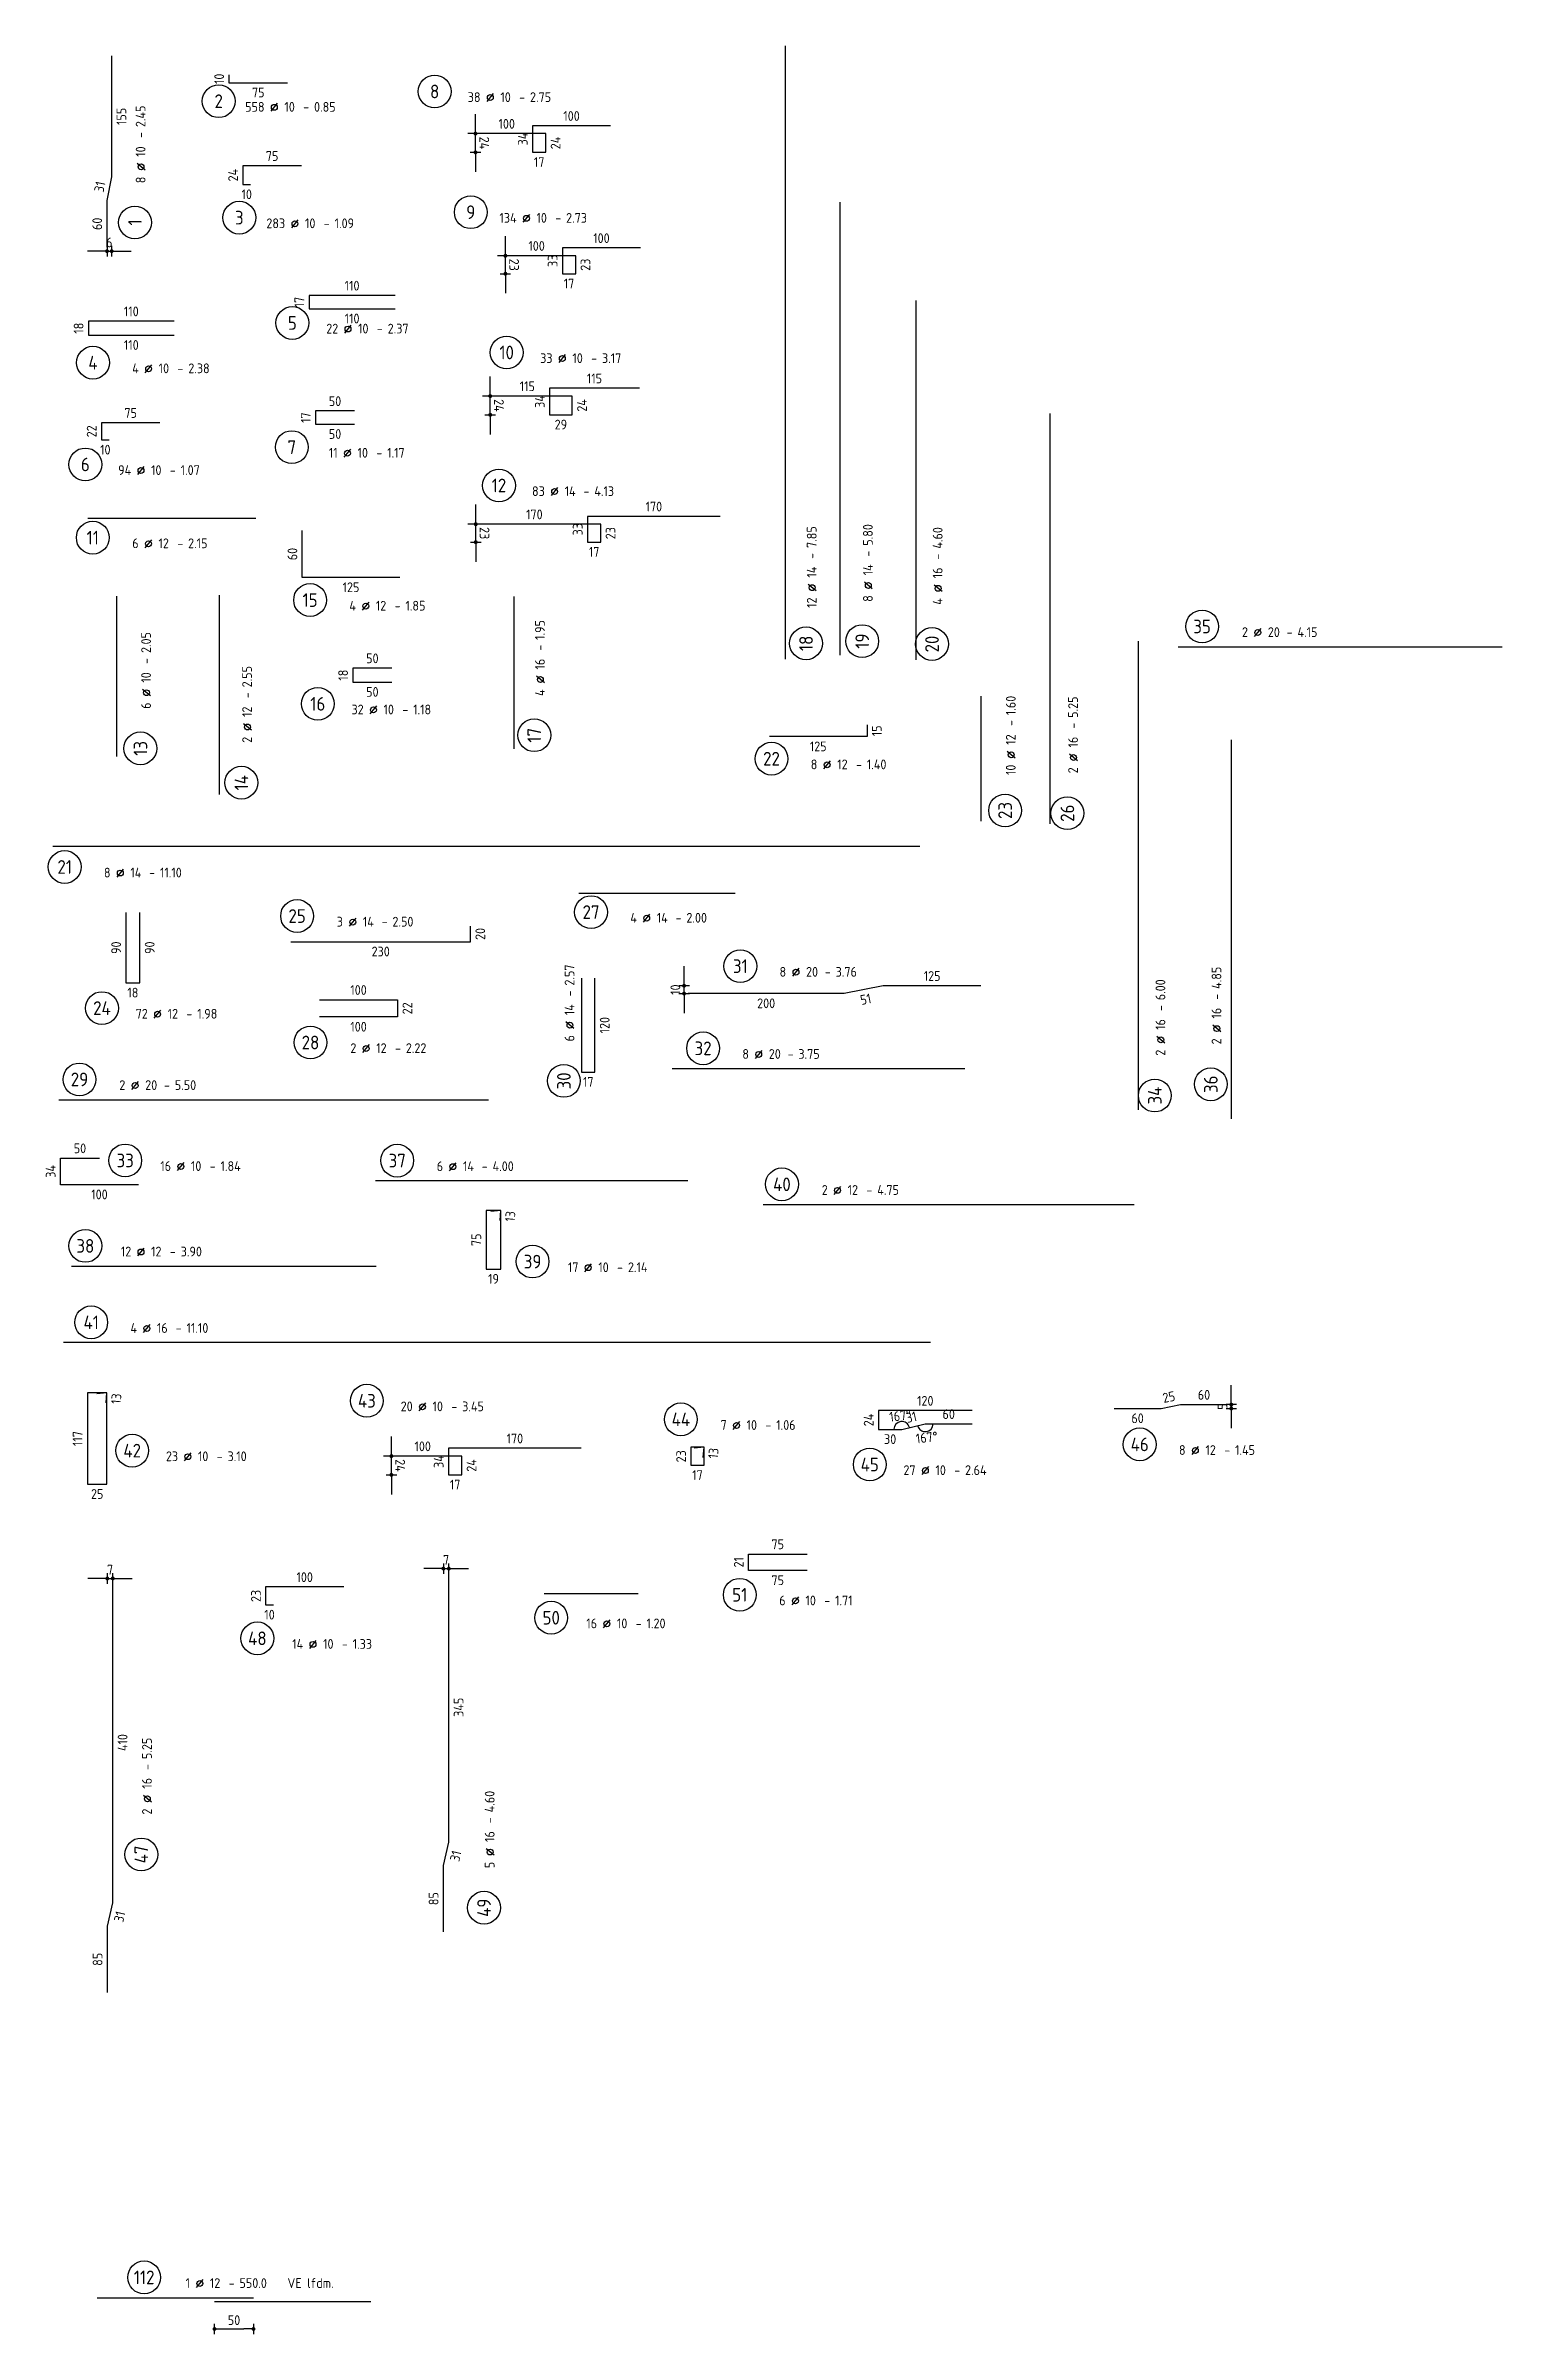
# Model space of a CAD drawing. Extents: x -19 to 96, y 0 to 49.
# Drawn here: x 77.69 to 96.34, y 12.33 to 41.62 of the extents above; entities that cross this region are included whole.
import ezdxf
from ezdxf.enums import TextEntityAlignment as Align

# ---------------------------------------------------------------- set-up
doc = ezdxf.new("R2010")
doc.units = 0
doc.header["$LTSCALE"] = 0.5
doc.linetypes.add('AUSGEZOGEN', pattern=[1000.01, 1000, 0.01])
doc.linetypes.add('HIDDEN', pattern=[0.375, 0.25, -0.125])
for name, color, linetype in [('MASSE', 7, 'Continuous'), ('RND', 7, 'Continuous'), ('RND_BILD', 7, 'Continuous'), ('VERDECKT', 7, 'Continuous')]:
    doc.layers.add(name, color=color, linetype=linetype)
doc.layers.add('NOPLOT', color=7, linetype='Continuous', plot=False)
doc.styles.add('txt', font='isocp.shx')
doc.dimstyles.new('DOT_I', dxfattribs={"dimscale": 0.5, "dimtxt": 0.25, "dimasz": 0.25, "dimexe": 0.1, "dimexo": 0.3, "dimgap": 0.1, "dimtad": 1, "dimdec": 3, "dimzin": 3, "dimtxsty": 'txt', "dimblk": 'DOT', "dimblk1": 'DOT', "dimblk2": 'DOT', "dimsah": 1, "dimcen": 0.1, "dimse1": 1, "dimse2": 1, "dimazin": 0, "dimtfac": 1, "dimtdec": 4, "dimtix": 1, "dimtmove": 2, "dimatfit": 3, "dimfxl": 0, "dimtvp": 1, "dimtolj": 1, "dimtzin": 0, "dimarcsym": 0})

msp = doc.modelspace()

# ---------------------------------------------------------------- texts
at = {"layer": 'NOPLOT', "color": 7, "linetype": 'AUSGEZOGEN', "style": 'txt'}
for s, rotation, p in [('155', 90, (78.6626, 40.7148)), ('31', 78.69007, (78.3851, 39.8143)), ('60', 90, (78.3526, 39.3398))]:
    msp.add_text(s, height=0.125, rotation=rotation, dxfattribs=at).set_placement(p, align=Align.MIDDLE)
at = {"layer": 'NOPLOT', "color": 7, "linetype": 'Continuous', "style": 'txt'}
for s, p in [('34', (84.0187, 37.0654)), ('24', (84.5587, 37.0154))]:
    msp.add_text(s, height=0.125, rotation=90, dxfattribs=at).set_placement(p, align=Align.MIDDLE)
at = {"layer": 'RND', "color": 7, "linetype": 'AUSGEZOGEN', "style": 'txt'}
for s, rotation, p in [('10', 90, (79.9142, 41.1961)), ('100', 360, (84.4253, 40.7201)), ('100', 0.00001, (83.5953, 40.6201)), ('34', 90, (83.8003, 40.4251)), ('24', 90, (84.2203, 40.3751)), ('24', 90, (80.0918, 39.963)), ('100', 0.00001, (83.9779, 39.0561)), ('100', 360, (84.8079, 39.1561)), ('33', 90, (84.1829, 38.8661)), ('23', 90, (84.6029, 38.8161)), ('17', 90, (80.9406, 38.3379)), ('18', 90, (78.1145, 38.0039)), ('115', 0.00001, (83.8587, 37.2604)), ('115', 360, (84.7187, 37.3604)), ('17', 90, (81.022, 36.8595)), ('34', 90, (84.0187, 37.0654)), ('24', 90, (84.5587, 37.0154)), ('22', 90, (78.2814, 36.6839)), ('170', 360, (85.4789, 35.7204)), ('170', 0.00001, (83.9489, 35.6204)), ('33', 90, (84.5039, 35.4304)), ('23', 90, (84.9239, 35.3804)), ('60', 90, (80.8515, 35.113)), ('18', 90, (81.5002, 33.5629)), ('15', 90, (88.3328, 32.8504)), ('125', 360, (87.5828, 32.6504)), ('20', 90, (83.2569, 30.2506)), ('90', 90, (78.5945, 30.0738)), ('90', 90, (79.0245, 30.0738)), ('22', 90, (82.3235, 29.2974)), ('120', 90, (84.8493, 29.0824)), ('34', 90, (77.7567, 27.2105)), ('13', 84.99986, (78.5961, 24.3005)), ('25', 11.30993, (92.0718, 24.3229)), ('24', 90, (88.2285, 24.0288)), ('31', 13.13402, (88.7751, 24.0656)), ('117', 90, (78.1023, 23.7912)), ('100', 0.00001, (82.5194, 23.6913)), ('170', 360, (83.6994, 23.7913)), ('34', 90, (82.7244, 23.4963)), ('24', 90, (83.1444, 23.4463)), ('23', 90, (85.8274, 23.5636)), ('13', 84.99986, (86.2412, 23.603)), ('21', 90, (86.5651, 22.2073)), ('23', 90, (80.384, 21.7764)), ('345', 90, (82.9789, 20.3509)), ('410', 90, (78.6774, 19.8995)), ('31', 76.86598, (82.9407, 18.4475)), ('85', 90, (82.6589, 17.9009)), ('31', 76.86598, (78.6391, 17.6711)), ('85', 90, (78.3574, 17.1245))]:
    msp.add_text(s, height=0.125, rotation=rotation, dxfattribs=at).set_placement(p, align=Align.MIDDLE)
for s, p in [('75', (80.4142, 41.0211)), ('75', (80.5918, 40.208)), ('17', (84.0103, 40.1301)), ('10', (80.2668, 39.718)), ('110', (81.6156, 38.5479)), ('17', (84.3929, 38.5761)), ('110', (78.7895, 38.2189)), ('110', (81.6156, 38.1279)), ('110', (78.7895, 37.7889)), ('75', (78.7814, 36.9189)), ('50', (81.397, 37.0695)), ('50', (81.397, 36.6495)), ('29', (84.2887, 36.7704)), ('10', (78.4564, 36.4489)), ('17', (84.7139, 35.1404)), ('125', (81.6015, 34.688)), ('50', (81.8752, 33.7779)), ('50', (81.8752, 33.3479)), ('230', (81.9819, 30.0256)), ('100', (81.6985, 29.5324)), ('18', (78.8095, 29.4988)), ('100', (81.6985, 29.0624)), ('17', (84.6393, 28.3574)), ('50', (78.1317, 27.5055)), ('100', (78.3817, 26.9155)), ('120', (88.9535, 24.2738)), ('60', (92.5214, 24.3503)), ('60', (89.2535, 24.1038)), ('60', (91.6714, 24.0503)), ('30', (88.5035, 23.7838)), ('25', (78.3523, 23.0812)), ('17', (82.9344, 23.2013)), ('17', (86.0374, 23.3236)), ('75', (87.0651, 22.4373)), ('100', (81.009, 22.0164)), ('75', (87.0651, 21.9773)), ('10', (80.559, 21.5364))]:
    msp.add_text(s, height=0.125, dxfattribs=at).set_placement(p, align=Align.MIDDLE)
at = {"layer": 'RND_BILD', "color": 7, "linetype": 'AUSGEZOGEN', "style": 'txt'}
for s, rotation, p in [('13', 84.99986, (83.6397, 26.6342)), ('75', 90, (83.2059, 26.3349))]:
    msp.add_text(s, height=0.125, rotation=rotation, dxfattribs=at).set_placement(p, align=Align.MIDDLE)
msp.add_text('19', height=0.125, dxfattribs=at).set_placement((83.4259, 25.8349), align=Align.MIDDLE)
at = {"layer": 'VERDECKT', "color": 7, "linetype": 'HIDDEN', "style": 'txt'}
for s, p in [('125', (89.0414, 29.712)), ('200', (86.9164, 29.362))]:
    msp.add_text(s, height=0.125, dxfattribs=at).set_placement(p, align=Align.MIDDLE)
msp.add_text('51', height=0.125, rotation=11.30993, dxfattribs=at).set_placement((88.1909, 29.4144), align=Align.MIDDLE)

# ---------------------------------------------------------------- blocks, each defined once
blk = doc.blocks.new('RND_AUSZ')
at = {"layer": 'RND', "color": 7, "linetype": 'Continuous'}
blk.add_line((1.341, 0.262), (1.509, 0.466), dxfattribs=at)
at = {"layer": 'RND', "color": 1, "linetype": 'Continuous'}
blk.add_circle((0, 0.52), 0.42, dxfattribs=at)
at = {"layer": 'RND', "color": 7, "linetype": 'Continuous'}
blk.add_circle((1.425, 0.364), 0.075, dxfattribs=at)
at = {"layer": 'RND', "color": 7, "linetype": 'Continuous', "style": 'txt'}
blk.add_text('-', height=0.25, dxfattribs=at).set_placement((2.163, 0.25))
at = {"layer": 'RND', "color": 1, "linetype": 'Continuous', "style": 'txt'}
blk.add_attdef('POS', text='', height=0.35, dxfattribs=at).set_placement((0, 0.52), align=Align.MIDDLE)
at = {"layer": 'RND', "color": 7, "linetype": 'Continuous', "style": 'txt'}
for tag, p in [('WIEOFT', (-0.536, 0.25)), ('STK', (1.174, 0.25))]:
    blk.add_attdef(tag, text='', height=0.25, dxfattribs=at).set_placement(p, align=Align.RIGHT)
for tag, p in [('DS', (1.683, 0.25)), ('LANG', (2.441, 0.25)), ('TEXT', (3.669, 0.25))]:
    blk.add_attdef(tag, p, '', height=0.25, dxfattribs=at)
blk = doc.blocks.new('DOT')
at = {"layer": 'MASSE', "color": 7, "linetype": 'Continuous'}
for p, q in [((0, 0), (-1, 0)), ((0, 0.54), (0, -0.54))]:
    blk.add_line(p, q, dxfattribs=at)
at = {"layer": 'MASSE', "color": 7, "linetype": 'Continuous', "const_width": 0.2}
blk.add_lwpolyline([(-0.1, 0, 1), (0.1, 0, 1)], format="xyb", close=True, dxfattribs=at)
blk = doc.blocks.new('*D78')
at = {"layer": 'Defpoints', "color": 0, "linetype": 'AUSGEZOGEN', "transparency": 16777216}
for p in [(79.854, 12.743), (80.354, 12.743), (80.354, 12.393)]:
    blk.add_point(p, dxfattribs=at)
at = {"layer": 'RND', "color": 0, "linetype": 'AUSGEZOGEN', "lineweight": -2, "transparency": 16777216}
blk.add_line((79.979, 12.393), (80.229, 12.393), dxfattribs=at)
at = {"layer": 'RND', "color": 0, "linetype": 'AUSGEZOGEN', "lineweight": -2, "transparency": 16777216, "xscale": 0.125, "yscale": 0.125, "zscale": 0.125, "rotation": 180}
blk.add_blockref('DOT', (79.854, 12.393), dxfattribs=at)
at = {"layer": 'RND', "color": 0, "linetype": 'AUSGEZOGEN', "lineweight": -2, "transparency": 16777216, "xscale": 0.125, "yscale": 0.125, "zscale": 0.125}
blk.add_blockref('DOT', (80.354, 12.393), dxfattribs=at)
at = {"layer": 'RND', "color": 0, "linetype": 'AUSGEZOGEN', "transparency": 16777216, "insert": (80.104, 12.506), "char_height": 0.125, "attachment_point": 5, "style": 'txt'}
blk.add_mtext('\\A1;50', dxfattribs=at)
blk = doc.blocks.new('*D90')
at = {"layer": 'Defpoints', "color": 0, "linetype": 'AUSGEZOGEN', "transparency": 16777216}
for p in [(83.195, 40.495), (83.195, 40.495), (83.095, 40.255)]:
    blk.add_point(p, dxfattribs=at)
at = {"layer": 'RND', "color": 0, "linetype": 'AUSGEZOGEN', "lineweight": -2, "transparency": 16777216}
for p, q in [((83.195, 40.62), (83.195, 40.745)), ((83.195, 40.255), (83.195, 40.495)), ((83.195, 40.13), (83.195, 40.005))]:
    blk.add_line(p, q, dxfattribs=at)
at = {"layer": 'RND', "color": 0, "linetype": 'AUSGEZOGEN', "lineweight": -2, "transparency": 16777216, "xscale": 0.125, "yscale": 0.125, "zscale": 0.125}
for p, rotation in [((83.195, 40.495), 270.0000055827327), ((83.195, 40.255), 90.00000558273267)]:
    blk.add_blockref('DOT', p, dxfattribs=dict(at, rotation=rotation))
at = {"layer": 'RND', "color": 0, "linetype": 'AUSGEZOGEN', "transparency": 16777216, "insert": (83.308, 40.375), "char_height": 0.125, "attachment_point": 5, "rotation": 270, "style": 'txt'}
blk.add_mtext('\\A1;24', dxfattribs=at)
blk = doc.blocks.new('*D91')
at = {"layer": 'Defpoints', "color": 0, "linetype": 'AUSGEZOGEN', "transparency": 16777216}
for p in [(83.478, 38.701), (83.578, 38.931), (83.578, 38.931)]:
    blk.add_point(p, dxfattribs=at)
at = {"layer": 'RND', "color": 0, "linetype": 'AUSGEZOGEN', "lineweight": -2, "transparency": 16777216}
for p, q in [((83.578, 39.056), (83.578, 39.181)), ((83.578, 38.701), (83.578, 38.931)), ((83.578, 38.576), (83.578, 38.451))]:
    blk.add_line(p, q, dxfattribs=at)
at = {"layer": 'RND', "color": 0, "linetype": 'AUSGEZOGEN', "lineweight": -2, "transparency": 16777216, "xscale": 0.125, "yscale": 0.125, "zscale": 0.125}
for p, rotation in [((83.578, 38.931), 270.0000055827327), ((83.578, 38.701), 90.00000558273267)]:
    blk.add_blockref('DOT', p, dxfattribs=dict(at, rotation=rotation))
at = {"layer": 'RND', "color": 0, "linetype": 'AUSGEZOGEN', "transparency": 16777216, "insert": (83.69, 38.816), "char_height": 0.125, "attachment_point": 5, "rotation": 270, "style": 'txt'}
blk.add_mtext('\\A1;23', dxfattribs=at)
blk = doc.blocks.new('*D92')
at = {"layer": 'Defpoints', "color": 0, "linetype": 'AUSGEZOGEN', "transparency": 16777216}
for p in [(83.199, 35.495), (83.199, 35.495), (83.099, 35.265)]:
    blk.add_point(p, dxfattribs=at)
at = {"layer": 'RND', "color": 0, "linetype": 'AUSGEZOGEN', "lineweight": -2, "transparency": 16777216}
for p, q in [((83.199, 35.62), (83.199, 35.745)), ((83.199, 35.265), (83.199, 35.495)), ((83.199, 35.14), (83.199, 35.015))]:
    blk.add_line(p, q, dxfattribs=at)
at = {"layer": 'RND', "color": 0, "linetype": 'AUSGEZOGEN', "lineweight": -2, "transparency": 16777216, "xscale": 0.125, "yscale": 0.125, "zscale": 0.125}
for p, rotation in [((83.199, 35.495), 270.0000055827327), ((83.199, 35.265), 90.00000558273265)]:
    blk.add_blockref('DOT', p, dxfattribs=dict(at, rotation=rotation))
at = {"layer": 'RND', "color": 0, "linetype": 'AUSGEZOGEN', "transparency": 16777216, "insert": (83.311, 35.38), "char_height": 0.125, "attachment_point": 5, "rotation": 270, "style": 'txt'}
blk.add_mtext('\\A1;23', dxfattribs=at)
blk = doc.blocks.new('*D93')
at = {"layer": 'Defpoints', "color": 0, "linetype": 'HIDDEN', "transparency": 16777216}
for p in [(85.866, 29.587), (85.866, 29.587), (85.866, 29.487)]:
    blk.add_point(p, dxfattribs=at)
at = {"layer": 'VERDECKT', "color": 0, "linetype": 'HIDDEN', "lineweight": -2, "transparency": 16777216}
for p, q in [((85.866, 29.712), (85.866, 29.837)), ((85.866, 29.487), (85.866, 29.587)), ((85.866, 29.362), (85.866, 29.237))]:
    blk.add_line(p, q, dxfattribs=at)
at = {"layer": 'VERDECKT', "color": 0, "linetype": 'HIDDEN', "lineweight": -2, "transparency": 16777216, "xscale": 0.125, "yscale": 0.125, "zscale": 0.125}
for p, rotation in [((85.866, 29.587), 270), ((85.866, 29.487), 90)]:
    blk.add_blockref('DOT', p, dxfattribs=dict(at, rotation=rotation))
at = {"layer": 'VERDECKT', "color": 0, "linetype": 'HIDDEN', "transparency": 16777216, "insert": (85.754, 29.537), "char_height": 0.125, "attachment_point": 5, "rotation": 90, "style": 'txt'}
blk.add_mtext('\\A1;10', dxfattribs=at)
blk = doc.blocks.new('*D182')
at = {"layer": 'Defpoints', "color": 0, "linetype": 'AUSGEZOGEN', "transparency": 16777216}
for p in [(82.119, 23.566), (82.119, 23.566), (82.019, 23.326)]:
    blk.add_point(p, dxfattribs=at)
at = {"layer": 'RND', "color": 0, "linetype": 'AUSGEZOGEN', "lineweight": -2, "transparency": 16777216}
for p, q in [((82.119, 23.691), (82.119, 23.816)), ((82.119, 23.326), (82.119, 23.566)), ((82.119, 23.201), (82.119, 23.076))]:
    blk.add_line(p, q, dxfattribs=at)
at = {"layer": 'RND', "color": 0, "linetype": 'AUSGEZOGEN', "lineweight": -2, "transparency": 16777216, "xscale": 0.125, "yscale": 0.125, "zscale": 0.125}
for p, rotation in [((82.119, 23.566), 270.0000055827327), ((82.119, 23.326), 90.00000558273267)]:
    blk.add_blockref('DOT', p, dxfattribs=dict(at, rotation=rotation))
at = {"layer": 'RND', "color": 0, "linetype": 'AUSGEZOGEN', "transparency": 16777216, "insert": (82.232, 23.446), "char_height": 0.125, "attachment_point": 5, "rotation": 270, "style": 'txt'}
blk.add_mtext('\\A1;24', dxfattribs=at)
blk = doc.blocks.new('*D191')
at = {"layer": 'Defpoints', "color": 0, "linetype": 'AUSGEZOGEN', "transparency": 16777216}
for p in [(83.384, 37.135), (83.384, 37.135), (83.284, 36.895)]:
    blk.add_point(p, dxfattribs=at)
at = {"layer": 'RND', "color": 0, "linetype": 'AUSGEZOGEN', "lineweight": -2, "transparency": 16777216}
for p, q in [((83.384, 37.26), (83.384, 37.385)), ((83.384, 36.895), (83.384, 37.135)), ((83.384, 36.77), (83.384, 36.645))]:
    blk.add_line(p, q, dxfattribs=at)
at = {"layer": 'RND', "color": 0, "linetype": 'AUSGEZOGEN', "lineweight": -2, "transparency": 16777216, "xscale": 0.125, "yscale": 0.125, "zscale": 0.125}
for p, rotation in [((83.384, 37.135), 270.0000055827326), ((83.384, 36.895), 90.0000055827326)]:
    blk.add_blockref('DOT', p, dxfattribs=dict(at, rotation=rotation))
at = {"layer": 'RND', "color": 0, "linetype": 'AUSGEZOGEN', "transparency": 16777216, "insert": (83.496, 37.015), "char_height": 0.125, "attachment_point": 5, "rotation": 270, "style": 'txt'}
blk.add_mtext('\\A1;24', dxfattribs=at)
blk = doc.blocks.new('*D195')
at = {"layer": 'Defpoints', "color": 0, "linetype": 'AUSGEZOGEN', "transparency": 16777216}
for p in [(88.503, 23.909), (88.653, 23.909), (88.69, 24.002), (88.803, 23.944)]:
    blk.add_point(p, dxfattribs=at)
at = {"layer": 'RND', "color": 0, "linetype": 'AUSGEZOGEN', "lineweight": -2, "transparency": 16777216}
blk.add_arc((88.653, 23.909), 0.1, 13.134, 180, dxfattribs=at)
at = {"layer": 'RND', "color": 0, "linetype": 'AUSGEZOGEN', "transparency": 16777216, "insert": (88.633, 24.083), "char_height": 0.125, "attachment_point": 5, "rotation": 6.567, "style": 'txt'}
blk.add_mtext('\\A1;167°', dxfattribs=at)
blk = doc.blocks.new('*D196')
at = {"layer": 'Defpoints', "color": 0, "linetype": 'AUSGEZOGEN', "transparency": 16777216}
for p in [(88.803, 23.944), (88.917, 23.886), (88.953, 23.979), (89.253, 23.979)]:
    blk.add_point(p, dxfattribs=at)
at = {"layer": 'RND', "color": 0, "linetype": 'AUSGEZOGEN', "lineweight": -2, "transparency": 16777216}
blk.add_arc((88.953, 23.979), 0.1, 193.134, 0, dxfattribs=at)
at = {"layer": 'RND', "color": 0, "linetype": 'AUSGEZOGEN', "transparency": 16777216, "insert": (88.973, 23.805), "char_height": 0.125, "attachment_point": 5, "rotation": 6.567, "style": 'txt'}
blk.add_mtext('\\A1;167°', dxfattribs=at)
blk = doc.blocks.new('*D207')
at = {"layer": 'Defpoints', "color": 0, "linetype": 'AUSGEZOGEN', "transparency": 16777216}
for p in [(92.871, 24.225), (92.871, 24.225), (92.871, 24.175)]:
    blk.add_point(p, dxfattribs=at)
at = {"layer": 'RND', "color": 0, "linetype": 'AUSGEZOGEN', "lineweight": -2, "transparency": 16777216}
for p, q in [((92.871, 24.35), (92.871, 24.475)), ((92.871, 24.175), (92.871, 24.225)), ((92.871, 24.05), (92.871, 23.925))]:
    blk.add_line(p, q, dxfattribs=at)
at = {"layer": 'RND', "color": 0, "linetype": 'AUSGEZOGEN', "lineweight": -2, "transparency": 16777216, "xscale": 0.125, "yscale": 0.125, "zscale": 0.125}
for p, rotation in [((92.871, 24.225), 270), ((92.871, 24.175), 90)]:
    blk.add_blockref('DOT', p, dxfattribs=dict(at, rotation=rotation))
at = {"layer": 'RND', "color": 0, "linetype": 'AUSGEZOGEN', "transparency": 16777216, "insert": (92.759, 24.2), "char_height": 0.125, "attachment_point": 5, "rotation": 90, "style": 'txt'}
blk.add_mtext('\\A1;5', dxfattribs=at)
blk = doc.blocks.new('*D216')
at = {"layer": 'Defpoints', "color": 0, "linetype": 'AUSGEZOGEN', "transparency": 16777216}
for p in [(78.482, 22), (78.552, 22), (78.552, 22)]:
    blk.add_point(p, dxfattribs=at)
at = {"layer": 'RND', "color": 0, "linetype": 'AUSGEZOGEN', "lineweight": -2, "transparency": 16777216}
for p, q in [((78.357, 22), (78.232, 22)), ((78.482, 22), (78.552, 22)), ((78.677, 22), (78.802, 22))]:
    blk.add_line(p, q, dxfattribs=at)
at = {"layer": 'RND', "color": 0, "linetype": 'AUSGEZOGEN', "lineweight": -2, "transparency": 16777216, "xscale": 0.125, "yscale": 0.125, "zscale": 0.125}
blk.add_blockref('DOT', (78.482, 22), dxfattribs=at)
at = {"layer": 'RND', "color": 0, "linetype": 'AUSGEZOGEN', "lineweight": -2, "transparency": 16777216, "xscale": 0.125, "yscale": 0.125, "zscale": 0.125, "rotation": 180}
blk.add_blockref('DOT', (78.552, 22), dxfattribs=at)
at = {"layer": 'RND', "color": 0, "linetype": 'AUSGEZOGEN', "transparency": 16777216, "insert": (78.517, 22.112), "char_height": 0.125, "attachment_point": 5, "style": 'txt'}
blk.add_mtext('\\A1;7', dxfattribs=at)
blk = doc.blocks.new('*D217')
at = {"layer": 'Defpoints', "color": 0, "linetype": 'AUSGEZOGEN', "transparency": 16777216}
for p in [(78.478, 38.99), (78.538, 38.99), (78.538, 38.99)]:
    blk.add_point(p, dxfattribs=at)
at = {"layer": 'NOPLOT', "color": 0, "linetype": 'AUSGEZOGEN', "lineweight": -2, "transparency": 16777216}
for p, q in [((78.353, 38.99), (78.228, 38.99)), ((78.478, 38.99), (78.538, 38.99)), ((78.663, 38.99), (78.788, 38.99))]:
    blk.add_line(p, q, dxfattribs=at)
at = {"layer": 'NOPLOT', "color": 0, "linetype": 'AUSGEZOGEN', "lineweight": -2, "transparency": 16777216, "xscale": 0.125, "yscale": 0.125, "zscale": 0.125}
for p, rotation in [((78.478, 38.99), 359.9999999999932), ((78.538, 38.99), 179.9999999999932)]:
    blk.add_blockref('DOT', p, dxfattribs=dict(at, rotation=rotation))
at = {"layer": 'NOPLOT', "color": 0, "linetype": 'AUSGEZOGEN', "transparency": 16777216, "insert": (78.508, 39.102), "char_height": 0.125, "attachment_point": 5, "style": 'txt'}
blk.add_mtext('\\A1;6', dxfattribs=at)
blk = doc.blocks.new('*D227')
at = {"layer": 'Defpoints', "color": 0, "linetype": 'AUSGEZOGEN', "transparency": 16777216}
for p in [(82.784, 22.126), (82.854, 22.126), (82.854, 22.126)]:
    blk.add_point(p, dxfattribs=at)
at = {"layer": 'RND', "color": 0, "linetype": 'AUSGEZOGEN', "lineweight": -2, "transparency": 16777216}
for p, q in [((82.659, 22.126), (82.534, 22.126)), ((82.784, 22.126), (82.854, 22.126)), ((82.979, 22.126), (83.104, 22.126))]:
    blk.add_line(p, q, dxfattribs=at)
at = {"layer": 'RND', "color": 0, "linetype": 'AUSGEZOGEN', "lineweight": -2, "transparency": 16777216, "xscale": 0.125, "yscale": 0.125, "zscale": 0.125}
blk.add_blockref('DOT', (82.784, 22.126), dxfattribs=at)
at = {"layer": 'RND', "color": 0, "linetype": 'AUSGEZOGEN', "lineweight": -2, "transparency": 16777216, "xscale": 0.125, "yscale": 0.125, "zscale": 0.125, "rotation": 180}
blk.add_blockref('DOT', (82.854, 22.126), dxfattribs=at)
at = {"layer": 'RND', "color": 0, "linetype": 'AUSGEZOGEN', "transparency": 16777216, "insert": (82.819, 22.238), "char_height": 0.125, "attachment_point": 5, "style": 'txt'}
blk.add_mtext('\\A1;7', dxfattribs=at)

# ---------------------------------------------------------------- dimensions: what is measured, and where the dimension line sits
at = {"layer": 'NOPLOT', "color": 7, "linetype": 'AUSGEZOGEN'}
dim = msp.add_linear_dim(base=(78.5376, 38.9898), p1=(78.4776, 38.9898), p2=(78.5376, 38.9898), dimstyle='DOT_I', override={"dimdec": 0, "dimlfac": 100, "dimrnd": 0.0005}, dxfattribs=at)
dim.commit()
dim.dimension.update_dxf_attribs({"geometry": '*D217', "text_midpoint": (78.5076, 39.1023)})
at = {"layer": 'RND', "color": 7, "linetype": 'AUSGEZOGEN'}
for base, p1, p2, text, picture, middle in [((83.1953, 40.4951), (83.0953, 40.2551), (83.1953, 40.4951), '24', '*D90', (83.3078, 40.3751)), ((83.5779, 38.9311), (83.4779, 38.7011), (83.5779, 38.9311), '23', '*D91', (83.6904, 38.8161)), ((83.3837, 37.1354), (83.2837, 36.8954), (83.3837, 37.1354), '24', '*D191', (83.4962, 37.0154)), ((83.1989, 35.4954), (83.0989, 35.2654), (83.1989, 35.4954), '23', '*D92', (83.3115, 35.3804)), ((82.1194, 23.5663), (82.0194, 23.3263), (82.1194, 23.5663), '24', '*D182', (82.2319, 23.4463))]:
    dim = msp.add_linear_dim(base=base, p1=p1, p2=p2, angle=270.00001, text=text, dimstyle='DOT_I', override={"dimdec": 0, "dimlfac": 100}, dxfattribs=at)
    dim.commit()
    dim.dimension.update_dxf_attribs({"geometry": picture, "text_midpoint": middle})
dim = msp.add_linear_dim(base=(92.8714, 24.2253), p1=(92.8714, 24.1753), p2=(92.8714, 24.2253), angle=90, dimstyle='DOT_I', override={"dimdec": 0, "dimlfac": 100, "dimrnd": 0.0005}, dxfattribs=at)
dim.commit()
dim.dimension.update_dxf_attribs({"geometry": '*D207', "text_midpoint": (92.7589, 24.2003)})
for base, center, p1, p2, picture, middle in [((88.6897, 24.002), (88.6535, 23.9088), (88.8035, 23.9438), (88.5035, 23.9088), '*D195', (88.6335, 24.0827)), ((88.9172, 23.8856), (88.9535, 23.9788), (89.2535, 23.9788), (88.8035, 23.9438), '*D196', (88.9735, 23.805))]:
    dim = msp.add_angular_dim_3p(base=base, center=center, p1=p1, p2=p2, dimstyle='DOT_I', override={"dimdec": 2, "dimrnd": 0.0005, "dimadec": 0}, dxfattribs=at)
    dim.commit()
    dim.dimension.update_dxf_attribs({"geometry": picture, "text_midpoint": middle, "dimtype": 165})
for base, p1, p2, override, picture, middle in [((82.8539, 22.1259), (82.7839, 22.1259), (82.8539, 22.1259), {"dimdec": 0, "dimlfac": 100}, '*D227', (82.8189, 22.2384)), ((78.5524, 21.9995), (78.4824, 21.9995), (78.5524, 21.9995), {"dimdec": 0, "dimlfac": 100, "dimrnd": 0.0005}, '*D216', (78.5174, 22.112)), ((80.3536, 12.3933), (79.8536, 12.7433), (80.3536, 12.7433), {"dimdec": 0, "dimlfac": 100}, '*D78', (80.1036, 12.5058))]:
    dim = msp.add_linear_dim(base=base, p1=p1, p2=p2, dimstyle='DOT_I', override=override, dxfattribs=at)
    dim.commit()
    dim.dimension.update_dxf_attribs({"geometry": picture, "text_midpoint": middle})
at = {"layer": 'VERDECKT', "color": 7, "linetype": 'HIDDEN'}
dim = msp.add_linear_dim(base=(85.8664, 29.587), p1=(85.8664, 29.487), p2=(85.8664, 29.587), angle=90, dimstyle='DOT_I', override={"dimdec": 0, "dimlfac": 100, "dimrnd": 0.0005}, dxfattribs=at)
dim.commit()
dim.dimension.update_dxf_attribs({"geometry": '*D93', "text_midpoint": (85.7539, 29.537)})

# ---------------------------------------------------------------- linework, layer by layer
at = {"layer": 'RND', "color": 1, "linetype": 'AUSGEZOGEN'}
for points in [[(87.1624, 33.769), (87.1624, 41.619)], [(78.5376, 41.4898), (78.5376, 39.9398), (78.4776, 39.6398), (78.4776, 39.0398)], [(80.0392, 41.2461), (80.0392, 41.1461), (80.7892, 41.1461)], [(84.9253, 40.5951), (83.9253, 40.5951), (83.9253, 40.2551), (84.0953, 40.2551), (84.0953, 40.4951), (83.0953, 40.4951)], [(80.9668, 40.083), (80.2168, 40.083), (80.2168, 39.843), (80.3168, 39.843)], [(87.8581, 39.6173), (87.8581, 33.8173)], [(85.3079, 39.0311), (84.3079, 39.0311), (84.3079, 38.7011), (84.4779, 38.7011), (84.4779, 38.9311), (83.4779, 38.9311)], [(82.1656, 38.4229), (81.0656, 38.4229), (81.0656, 38.2529), (82.1656, 38.2529)], [(79.3395, 38.0939), (78.2395, 38.0939), (78.2395, 37.9139), (79.3395, 37.9139)], [(88.8312, 38.3603), (88.8312, 33.7603)], [(85.2937, 37.2354), (84.1437, 37.2354), (84.1437, 36.8954), (84.4337, 36.8954), (84.4337, 37.1354), (83.2837, 37.1354)], [(81.647, 36.9445), (81.147, 36.9445), (81.147, 36.7745), (81.647, 36.7745)], [(90.5536, 31.661), (90.5536, 36.911)], [(79.1564, 36.7939), (78.4064, 36.7939), (78.4064, 36.5739), (78.5064, 36.5739)], [(78.2329, 35.5705), (80.3829, 35.5705)], [(86.3289, 35.5954), (84.6289, 35.5954), (84.6289, 35.2654), (84.7989, 35.2654), (84.7989, 35.4954), (83.0989, 35.4954)], [(82.2265, 34.813), (80.9765, 34.813), (80.9765, 35.413)], [(78.6017, 34.5719), (78.6017, 32.522)], [(79.9154, 34.5868), (79.9154, 32.0368)], [(83.6877, 34.5692), (83.6877, 32.6192)], [(91.6772, 33.9979), (91.6772, 27.9979)], [(92.1896, 33.926), (96.3396, 33.926)], [(82.1252, 33.6529), (81.6252, 33.6529), (81.6252, 33.4729), (82.1252, 33.4729)], [(89.6665, 33.2924), (89.6665, 31.6924)], [(88.2078, 32.9254), (88.2078, 32.7754), (86.9578, 32.7754)], [(92.8686, 32.7344), (92.8686, 27.8844)], [(88.8847, 31.3706), (77.7847, 31.3706)], [(84.5183, 30.7734), (86.5183, 30.7734)], [(78.7195, 30.5238), (78.7195, 29.6238), (78.8995, 29.6238), (78.8995, 30.5238)], [(80.8319, 30.1506), (83.1319, 30.1506), (83.1319, 30.3506)], [(84.5543, 29.6824), (84.5543, 28.4824), (84.7243, 28.4824), (84.7243, 29.6824)], [(89.6664, 29.587), (88.4164, 29.587), (87.9164, 29.487), (85.9164, 29.487)], [(81.1985, 29.4074), (82.1985, 29.4074), (82.1985, 29.1874), (81.1985, 29.1874)], [(85.7117, 28.5261), (89.4617, 28.5261)], [(77.8624, 28.1277), (83.3624, 28.1277)], [(78.8817, 27.0405), (77.8817, 27.0405), (77.8817, 27.3805), (78.3817, 27.3805)], [(85.9132, 27.0887), (81.9132, 27.0887)], [(83.5095, 26.5804), (83.5209, 26.7099), (83.3309, 26.7099), (83.3309, 25.9599), (83.5209, 25.9599), (83.5209, 26.7099), (83.3914, 26.6985)], [(86.8762, 26.7854), (91.6262, 26.7854)], [(78.0256, 25.997), (81.9256, 25.997)], [(89.019, 25.0184), (77.919, 25.0184)], [(78.4659, 24.2467), (78.4773, 24.3762), (78.2273, 24.3762), (78.2273, 23.2062), (78.4773, 23.2062), (78.4773, 24.3762), (78.3478, 24.3648)], [(89.5535, 24.1488), (88.3535, 24.1488), (88.3535, 23.9088), (88.6535, 23.9088), (88.9535, 23.9788), (89.5535, 23.9788)], [(91.3714, 24.1753), (91.9714, 24.1753), (92.2214, 24.2253), (92.8214, 24.2253)], [(84.5494, 23.6663), (82.8494, 23.6663), (82.8494, 23.3263), (83.0194, 23.3263), (83.0194, 23.5663), (82.0194, 23.5663)], [(86.1111, 23.5491), (86.1224, 23.6786), (85.9524, 23.6786), (85.9524, 23.4486), (86.1224, 23.4486), (86.1224, 23.6786), (85.9929, 23.6673)], [(87.4401, 22.1023), (86.6901, 22.1023), (86.6901, 22.3123), (87.4401, 22.3123)], [(82.7839, 17.4759), (82.7839, 18.3259), (82.8539, 18.6259), (82.8539, 22.0759)], [(78.4824, 16.6995), (78.4824, 17.5495), (78.5524, 17.8495), (78.5524, 21.9495)], [(81.509, 21.8914), (80.509, 21.8914), (80.509, 21.6614), (80.609, 21.6614)], [(85.2766, 21.805), (84.0766, 21.805)], [(78.3536, 12.7933), (80.3536, 12.7933)], [(79.8536, 12.7433), (81.8536, 12.7433)]]:
    msp.add_lwpolyline(points, dxfattribs=at)

# ---------------------------------------------------------------- block references
at = {"layer": 'RND', "color": 1, "linetype": 'AUSGEZOGEN', "xscale": 0.5, "yscale": 0.5, "zscale": 0.5}
for p, values in [((79.908, 40.6492), {'POS': '2', 'STK': '558', 'DS': '10', 'LANG': '0.85'}), ((82.6728, 40.7741), {'POS': '8', 'STK': '38', 'DS': '10', 'LANG': '2.75'}), ((80.1717, 39.1589), {'POS': '3', 'STK': '283', 'DS': '10', 'LANG': '1.09'}), ((83.1349, 39.2283), {'POS': '9', 'STK': '134', 'DS': '10', 'LANG': '2.73'}), ((80.8508, 37.8108), {'POS': '5', 'STK': '22', 'DS': '10', 'LANG': '2.37'}), ((83.5946, 37.4329), {'POS': '10', 'STK': '33', 'DS': '10', 'LANG': '3.17'}), ((78.2982, 37.3024), {'POS': '4', 'STK': '4', 'DS': '10', 'LANG': '2.38'}), ((80.8442, 36.2217), {'POS': '7', 'STK': '11', 'DS': '10', 'LANG': '1.17'}), ((78.2007, 36.0002), {'POS': '6', 'STK': '94', 'DS': '10', 'LANG': '1.07'}), ((83.496, 35.7306), {'POS': '12', 'STK': '83', 'DS': '14', 'LANG': '4.13'}), ((78.2957, 35.0628), {'POS': '11', 'STK': '6', 'DS': '12', 'LANG': '2.15'}), ((92.4976, 33.926), {'POS': '35', 'STK': '2', 'DS': '20', 'LANG': '4.15'}), ((86.985, 32.2329), {'POS': '22', 'STK': '8', 'DS': '12', 'LANG': '1.40'}), ((77.9361, 30.8475), {'POS': '21', 'STK': '8', 'DS': '14', 'LANG': '11.10'}), ((80.9117, 30.2194), {'POS': '25', 'STK': '3', 'DS': '14', 'LANG': '2.50'}), ((84.6748, 30.2696), {'POS': '27', 'STK': '4', 'DS': '14', 'LANG': '2.00'}), ((86.5856, 29.5776), {'POS': '31', 'STK': '8', 'DS': '20', 'LANG': '3.76'}), ((78.4133, 29.041), {'POS': '24', 'STK': '72', 'DS': '12', 'LANG': '1.98'}), ((81.0832, 28.6007), {'POS': '28', 'STK': '2', 'DS': '12', 'LANG': '2.22'}), ((86.1089, 28.5261), {'POS': '32', 'STK': '8', 'DS': '20', 'LANG': '3.75'}), ((78.1255, 28.1277), {'POS': '29', 'STK': '2', 'DS': '20', 'LANG': '5.50'}), ((82.1935, 27.0887), {'POS': '37', 'STK': '6', 'DS': '14', 'LANG': '4.00'}), ((87.1184, 26.7854), {'POS': '40', 'STK': '2', 'DS': '12', 'LANG': '4.75'}), ((81.8044, 24.015), {'POS': '43', 'STK': '20', 'DS': '10', 'LANG': '3.45'}), ((86.5784, 21.5311), {'POS': '51', 'STK': '6', 'DS': '10', 'LANG': '1.71'}), ((84.1648, 21.2374), {'POS': '50', 'STK': '16', 'DS': '10', 'LANG': '1.20'}), ((80.403, 20.9739), {'POS': '48', 'STK': '14', 'DS': '10', 'LANG': '1.33'})]:
    msp.add_blockref('RND_AUSZ', p, dxfattribs=at).add_auto_attribs(values)
at = {"layer": 'RND', "color": 1, "linetype": 'AUSGEZOGEN', "xscale": 0.5, "yscale": 0.5, "zscale": 0.5, "rotation": 90}
for p, values in [((79.0958, 39.357), {'POS': '1', 'STK': '8', 'DS': '10', 'LANG': '2.45'}), ((87.6871, 33.9699), {'POS': '18', 'STK': '12', 'DS': '14', 'LANG': '7.85'}), ((79.1655, 32.6254), {'POS': '13', 'STK': '6', 'DS': '10', 'LANG': '2.05'}), ((84.2079, 32.7934), {'POS': '17', 'STK': '4', 'DS': '16', 'LANG': '1.95'}), ((80.4585, 32.1862), {'POS': '14', 'STK': '2', 'DS': '12', 'LANG': '2.55'}), ((92.1513, 28.1811), {'POS': '34', 'STK': '2', 'DS': '16', 'LANG': '6.00'}), ((92.8686, 28.3258), {'POS': '36', 'STK': '2', 'DS': '16', 'LANG': '4.85'}), ((79.177, 18.4674), {'POS': '47', 'STK': '2', 'DS': '16', 'LANG': '5.25'}), ((83.5644, 17.7855), {'POS': '49', 'STK': '5', 'DS': '16', 'LANG': '4.60'})]:
    msp.add_blockref('RND_AUSZ', p, dxfattribs=at).add_auto_attribs(values)
at = {"layer": 'RND', "color": 7, "linetype": 'AUSGEZOGEN', "xscale": 0.5, "yscale": 0.5, "zscale": 0.5, "rotation": 90}
for p, values in [((88.4065, 33.9989), {'POS': '19', 'STK': '8', 'DS': '14', 'LANG': '5.80'}), ((90.2355, 31.8305), {'POS': '23', 'STK': '10', 'DS': '12', 'LANG': '1.60'}), ((91.0327, 31.7957), {'POS': '26', 'STK': '2', 'DS': '16', 'LANG': '5.25'}), ((84.5868, 28.3688), {'POS': '30', 'STK': '6', 'DS': '14', 'LANG': '2.57'})]:
    msp.add_blockref('RND_AUSZ', p, dxfattribs=at).add_auto_attribs(values)
at = {"layer": 'RND', "color": 191, "linetype": 'AUSGEZOGEN', "xscale": 0.5, "yscale": 0.5, "zscale": 0.5, "rotation": 90}
msp.add_blockref('RND_AUSZ', (89.2996, 33.9611), dxfattribs=at).add_auto_attribs({'POS': '20', 'STK': '4', 'DS': '16', 'LANG': '4.60'})
at = {"layer": 'RND', "color": 7, "linetype": 'AUSGEZOGEN', "xscale": 0.5, "yscale": 0.5, "zscale": 0.5}
for p, values in [((81.0781, 34.2641), {'POS': '15', 'STK': '4', 'DS': '12', 'LANG': '1.85'}), ((81.1768, 32.9357), {'POS': '16', 'STK': '32', 'DS': '10', 'LANG': '1.18'}), ((78.7113, 27.0911), {'POS': '33', 'STK': '16', 'DS': '10', 'LANG': '1.84'}), ((78.201, 25.997), {'POS': '38', 'STK': '12', 'DS': '12', 'LANG': '3.90'}), ((83.9264, 25.796), {'POS': '39', 'STK': '17', 'DS': '10', 'LANG': '2.14'}), ((78.276, 25.0184), {'POS': '41', 'STK': '4', 'DS': '16', 'LANG': '11.10'}), ((85.8247, 23.7768), {'POS': '44', 'STK': '7', 'DS': '10', 'LANG': '1.06'}), ((78.8008, 23.3763), {'POS': '42', 'STK': '23', 'DS': '10', 'LANG': '3.10'}), ((78.9536, 12.7933), {'POS': '112', 'STK': '1', 'DS': '12', 'LANG': '550.0', 'TEXT': 'VE lfdm.'})]:
    msp.add_blockref('RND_AUSZ', p, dxfattribs=at).add_auto_attribs(values)
at = {"layer": 'RND', "color": 191, "linetype": 'AUSGEZOGEN', "xscale": 0.5, "yscale": 0.5, "zscale": 0.5}
for p, values in [((91.6988, 23.4565), {'POS': '46', 'STK': '8', 'DS': '12', 'LANG': '1.45'}), ((88.2425, 23.1987), {'POS': '45', 'STK': '27', 'DS': '10', 'LANG': '2.64'})]:
    msp.add_blockref('RND_AUSZ', p, dxfattribs=at).add_auto_attribs(values)

msp.set_redraw_order([(e.dxf.handle, doc.entitydb.next_handle()) for e in msp.query("TEXT MTEXT ATTDEF DIMENSION ARC_DIMENSION")])  # texts and dimensions are drawn at this point

doc.saveas('drawing.dxf')
